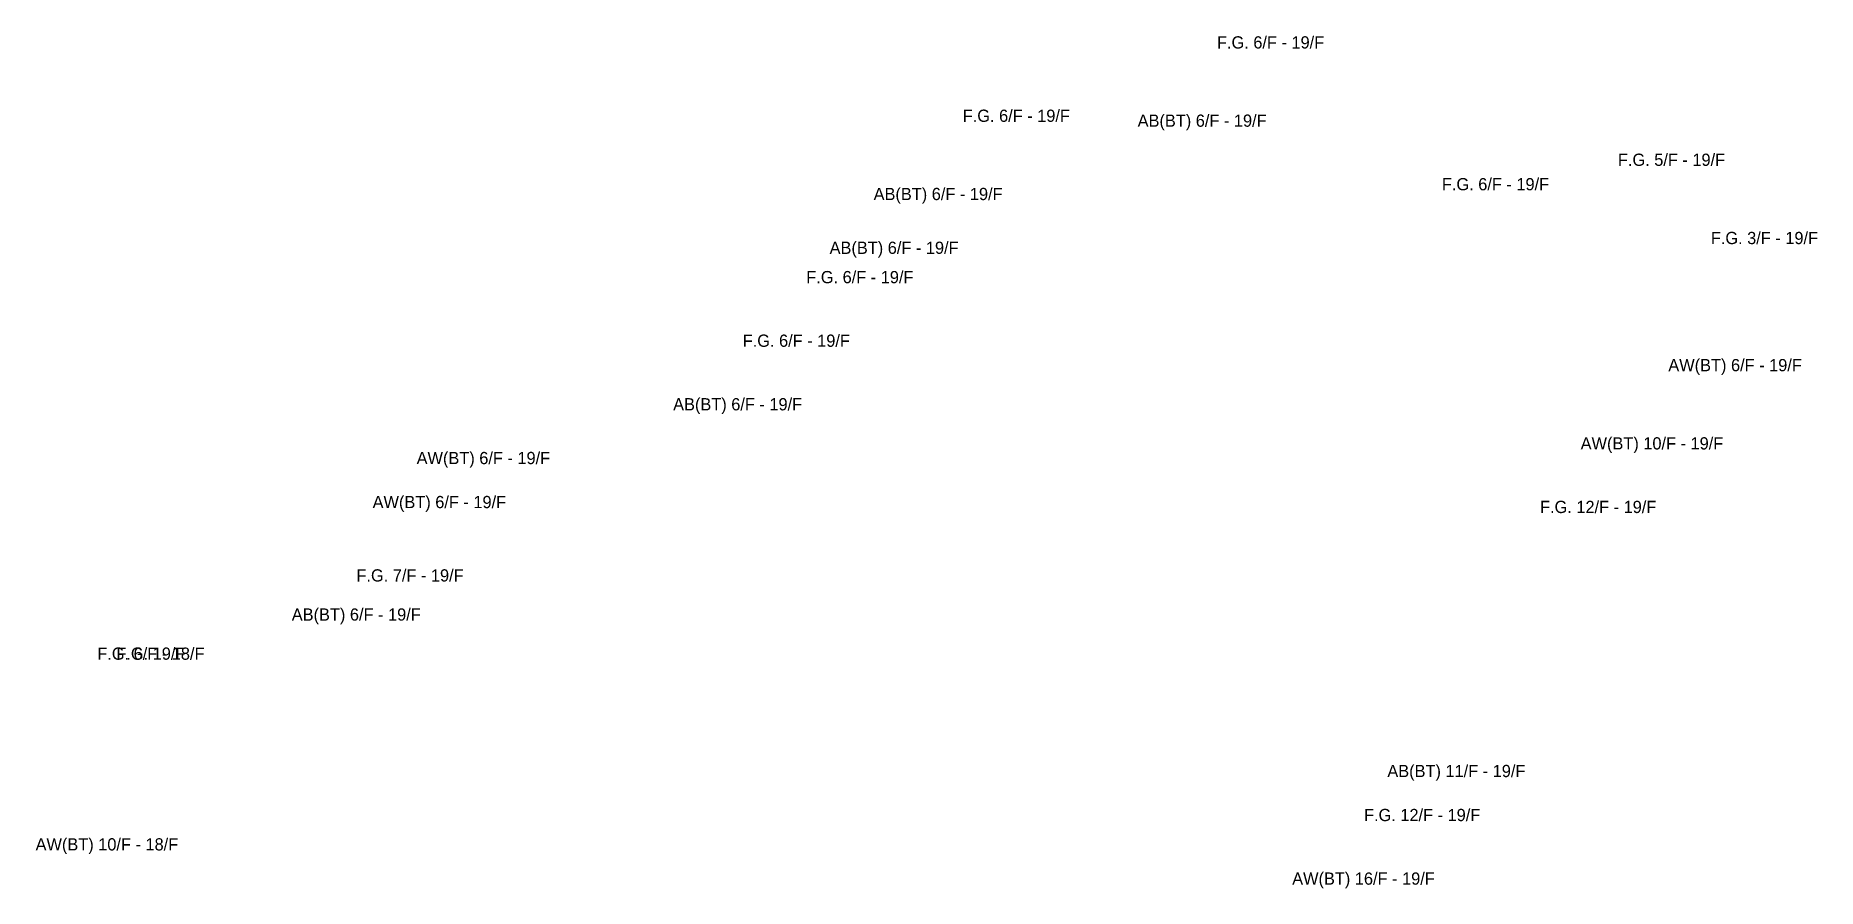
# Model space of a CAD drawing. Extents: x 817078 to 817239, y 826078 to 826189.
# Drawn here: x 817202.99 to 817239.43, y 826161.5 to 826178.94 of the extents above; entities that cross this region are included whole.
import ezdxf
from ezdxf.enums import TextEntityAlignment as Align

# ---------------------------------------------------------------- set-up
doc = ezdxf.new("R2010")
doc.units = 0
doc.layers.add('AC_Mitigation_Check', color=3, linetype='Continuous')

msp = doc.modelspace()

# ---------------------------------------------------------------- texts
at = {"layer": 'AC_Mitigation_Check'}
for s, p in [(' F.G. 6/F - 19/F', (817228.2, 826178.8)), (' F.G. 6/F - 19/F', (817223, 826177.3)), (' AB(BT) 6/F - 19/F', (817226.8, 826177.2)), (' F.G. 5/F - 19/F', (817236.4, 826176.4)), (' F.G. 6/F - 19/F', (817232.8, 826175.9)), (' AB(BT) 6/F - 19/F', (817221.4, 826175.7)), (' F.G. 3/F - 19/F', (817238.3, 826174.8)), (' AB(BT) 6/F - 19/F', (817220.5, 826174.6)), (' F.G. 6/F - 19/F', (817219.8, 826174)), (' F.G. 6/F - 19/F', (817218.5, 826172.7)), (' AW(BT) 6/F - 19/F', (817237.7, 826172.2)), (' AB(BT) 6/F - 19/F', (817217.3, 826171.4)), (' AW(BT) 6/F - 19/F', (817212.1, 826170.3)), (' AW(BT) 10/F - 19/F', (817236, 826170.6)), (' AW(BT) 6/F - 19/F', (817211.2, 826169.4)), (' F.G. 12/F - 19/F', (817234.9, 826169.3)), (' F.G. 7/F - 19/F', (817210.6, 826167.9)), (' AB(BT) 6/F - 19/F', (817209.5, 826167.1)), (' F.G. 6/F - 18/F', (817205.3, 826166.3)), (' F.G. 19/F', (817205.3, 826166.3)), (' AB(BT) 11/F - 19/F', (817232, 826163.9)), (' F.G. 12/F - 19/F', (817231.3, 826163)), (' AW(BT) 10/F - 18/F', (817204.4, 826162.4)), (' AW(BT) 16/F - 19/F', (817230.1, 826161.7))]:
    msp.add_text(s, height=0.25, dxfattribs=at).set_placement(p, align=Align.MIDDLE_CENTER)

doc.saveas('drawing.dxf')
